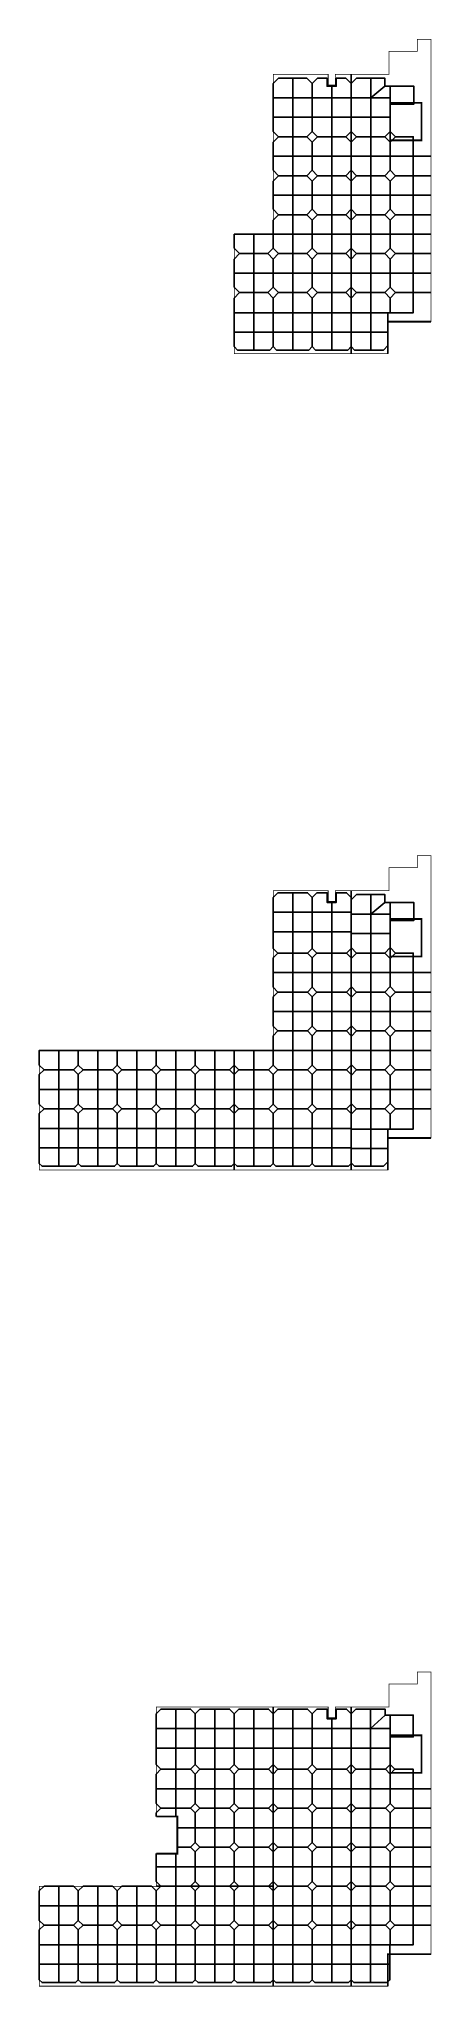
# Model space of a CAD drawing. Header units: millimetres. Extents: x -552870 to 1405794, y -1345622 to 197746.
# Drawn here: x -157770 to -46870, y -1097059 to -547209 of the extents above; entities that cross this region are included whole.
import ezdxf

# ---------------------------------------------------------------- set-up
doc = ezdxf.new("R2010")
doc.units = ezdxf.units.MM
doc.header["$LTSCALE"] = 1000
doc.header["$MEASUREMENT"] = 0
doc.layers.get('0').update_dxf_attribs({"linetype": 'CONTINUOUS'})

msp = doc.modelspace()

# ---------------------------------------------------------------- linework, layer by layer
at = {"color": 2, "ltscale": 10000, "const_width": 200}
for points in [[(-47120, -627007), (-47120, -547309), (-51005, -547309), (-51005, -550724), (-59045, -550724), (-59045, -557234), (-69670, -557234), (-69670, -636009), (-59320, -636009), (-59320, -627009), (-47120, -627007)], [(-91670, -557234), (-91670, -602309), (-102670, -602311), (-102670, -636009), (-69670, -636009), (-69670, -557234), (-74170, -557234), (-74170, -560234), (-76170, -560234), (-76170, -557234), (-91670, -557234)], [(-58670, -565209), (-58670, -575809), (-49820, -575809), (-49820, -565209), (-58670, -565209)], [(-47120, -857407), (-47120, -777709), (-51005, -777709), (-51005, -781124), (-59045, -781124), (-59045, -787634), (-69670, -787634), (-69670, -866409), (-59320, -866409), (-59320, -857409), (-47120, -857407)], [(-69670, -866409), (-102670, -866409), (-102672, -832709), (-91671, -832709), (-91670, -787634), (-76170, -787634), (-76170, -790634), (-74170, -790634), (-74170, -787634), (-69670, -787634), (-69670, -866409)], [(-58670, -795609), (-58670, -806209), (-49820, -806209), (-49820, -795609), (-58670, -795609)], [(-157670, -832719), (-157670, -866409), (-102670, -866409), (-102670, -832709), (-157670, -832719), (-157670, -866409)], [(-47120, -1087807), (-47120, -1008109), (-51005, -1008109), (-51005, -1011524), (-59045, -1011524), (-59045, -1018034), (-69670, -1018034), (-69670, -1096809), (-59320, -1096809), (-59320, -1087809), (-47120, -1087807)], [(-91670, -1057609), (-91670, -1018034), (-124670, -1018034), (-124670, -1048909), (-118720, -1048909), (-118720, -1059409), (-124670, -1059409), (-124670, -1068609), (-91670, -1068609), (-91670, -1057609)], [(-91670, -1018034), (-76170, -1018034), (-76170, -1021034), (-74170, -1021034), (-74170, -1018034), (-69670, -1018034), (-69670, -1096809), (-91670, -1096809), (-91670, -1018034)], [(-58670, -1026009), (-58670, -1036609), (-49820, -1036609), (-49820, -1026009), (-58670, -1026009)], [(-157670, -1068609), (-157670, -1096809), (-91670, -1096809), (-91670, -1068609), (-157670, -1068609)]]:
    msp.add_lwpolyline(points, dxfattribs=at)
at = {"color": 114, "ltscale": 10000, "true_color": 0x139b48}
for points in [[(-69670, -634059), (-70620, -635009), (-79720, -635009), (-80670, -634059), (-81620, -635009), (-90720, -635009), (-91670, -634059), (-92620, -635009), (-101720, -635009), (-102670, -634059), (-102670, -620334), (-101146, -618809), (-102670, -617285), (-102670, -609334), (-101146, -607809), (-102670, -606285), (-102670, -602309), (-91670, -602309), (-91670, -598334), (-90146, -596809), (-91670, -595285), (-91670, -587334), (-90146, -585809), (-91670, -584285), (-91670, -576334), (-90146, -574809), (-91670, -573285), (-91670, -559809), (-90170, -558309), (-82170, -558309), (-80670, -559809), (-79170, -558309), (-76470, -558309), (-76470, -560534), (-73870, -560534), (-73870, -558309), (-71170, -558309), (-69670, -559809)], [(-86170, -558309), (-86170, -596809), (-86170, -635009)], [(-80670, -559809), (-80670, -573285)], [(-76170, -560234), (-76470, -560534)], [(-75170, -560534), (-75170, -596809), (-75170, -635009)], [(-74170, -560234), (-73870, -560534)], [(-64170, -558309), (-64170, -596809), (-64170, -635009)], [(-60170, -560509), (-64170, -563809)], [(-58670, -560509), (-58670, -565659)], [(-91670, -563809), (-69670, -563809)], [(-69670, -563809), (-58670, -563809)], [(-69670, -569309), (-91669, -569309)], [(-69670, -569309), (-58670, -569309)], [(-90146, -574809), (-82194, -574809)], [(-80670, -573285), (-82194, -574809), (-80670, -576334), (-79146, -574809), (-80670, -573285)], [(-80670, -576334), (-80670, -584285)], [(-79146, -574809), (-71194, -574809)], [(-69670, -573285), (-71194, -574809), (-69670, -576334)], [(-68146, -574809), (-60194, -574809)], [(-58670, -573285), (-60194, -574809), (-58670, -576334), (-57146, -574809)], [(-58670, -576334), (-58670, -584285)], [(-91670, -580309), (-69670, -580309)], [(-69670, -580309), (-47122, -580309)], [(-90146, -585809), (-82194, -585809)], [(-80670, -584285), (-82194, -585809), (-80670, -587334), (-79146, -585809), (-80670, -584285)], [(-80670, -587334), (-80670, -595285)], [(-79146, -585809), (-71194, -585809)], [(-69670, -584285), (-71194, -585809), (-69670, -587334)], [(-68146, -585809), (-60194, -585809)], [(-58670, -584285), (-60194, -585809), (-58670, -587334), (-57146, -585809), (-58670, -584285)], [(-58670, -587334), (-58670, -595285)], [(-57146, -585809), (-47120, -585809)], [(-91670, -591309), (-69670, -591309)], [(-69670, -591309), (-47122, -591309)], [(-90146, -596809), (-82194, -596809)], [(-80670, -595285), (-82194, -596809), (-80670, -598334), (-79146, -596809), (-80670, -595285)], [(-80670, -598334), (-80670, -606285)], [(-79146, -596809), (-71194, -596809)], [(-69670, -595285), (-71194, -596809), (-69670, -598334)], [(-68146, -596809), (-60194, -596809)], [(-58670, -595285), (-60194, -596809), (-58670, -598334), (-57146, -596809), (-58670, -595285)], [(-58670, -598334), (-58670, -606285)], [(-57146, -596809), (-47120, -596809)], [(-97170, -602310), (-97170, -635009)], [(-91671, -602309), (-69670, -602309)], [(-91670, -602309), (-91670, -606285)], [(-69670, -602309), (-47122, -602309)], [(-93194, -607809), (-101146, -607809)], [(-91670, -606285), (-93194, -607809), (-91670, -609334), (-90146, -607809), (-91670, -606285)], [(-91670, -609334), (-91670, -617285)], [(-90146, -607809), (-82194, -607809)], [(-80670, -606285), (-82194, -607809), (-80670, -609334), (-79146, -607809), (-80670, -606285)], [(-80670, -609334), (-80670, -617285)], [(-79146, -607809), (-71194, -607809)], [(-69670, -606285), (-71194, -607809), (-69670, -609334)], [(-68146, -607809), (-60194, -607809)], [(-58670, -606285), (-60194, -607809), (-58670, -609334), (-57146, -607809), (-58670, -606285)], [(-58670, -609334), (-58670, -617285)], [(-57146, -607809), (-47120, -607809)], [(-102670, -613309), (-69670, -613309)], [(-69670, -613309), (-47122, -613309)], [(-93194, -618809), (-101146, -618809)], [(-91670, -617285), (-93194, -618809), (-91670, -620334), (-90146, -618809), (-91670, -617285)], [(-91670, -620334), (-91670, -634059)], [(-90146, -618809), (-82194, -618809)], [(-80670, -617285), (-82194, -618809), (-80670, -620334), (-79146, -618809), (-80670, -617285)], [(-80670, -620334), (-80670, -634059)], [(-79146, -618809), (-71194, -618809)], [(-69670, -617285), (-71194, -618809), (-69670, -620334)], [(-68146, -618809), (-60194, -618809)], [(-58670, -617285), (-60194, -618809), (-58670, -620334), (-57146, -618809), (-58670, -617285)], [(-58670, -620334), (-58670, -624509)], [(-57146, -618809), (-47120, -618809)], [(-102670, -624509), (-69670, -624509)], [(-69670, -624509), (-59320, -624509)], [(-69670, -630009), (-102670, -630009)], [(-69670, -630009), (-59320, -630009)], [(-69670, -864635), (-70444, -865409), (-79896, -865409), (-80670, -864635), (-81444, -865409), (-90896, -865409), (-91670, -864635), (-92444, -865409), (-101896, -865409), (-102670, -864635), (-102671, -850533), (-101346, -849209), (-102670, -847885), (-102671, -839533), (-101346, -838209), (-102670, -836885), (-102671, -832709), (-102670, -832709), (-91670, -832709), (-91670, -828534), (-90346, -827209), (-91670, -825885), (-91671, -817533), (-90346, -816209), (-91670, -814885), (-91670, -806534), (-90346, -805209), (-91670, -803885), (-91670, -789534), (-90346, -788209), (-81994, -788209), (-80670, -789534), (-79346, -788209), (-76470, -788209), (-76470, -790934), (-73870, -790934), (-73870, -788209), (-70994, -788209), (-69670, -789534)], [(-86170, -788209), (-86170, -827209)], [(-80670, -789534), (-80670, -803885)], [(-76170, -790634), (-76470, -790934)], [(-75170, -790934), (-75170, -827209)], [(-74170, -790634), (-73870, -790934)], [(-64170, -788709), (-64170, -827209), (-64170, -865409)], [(-60170, -790909), (-64170, -794209)], [(-58670, -790909), (-58670, -796059)], [(-91670, -793709), (-69670, -793709)], [(-69670, -794209), (-58670, -794209)], [(-69670, -799209), (-91670, -799209)], [(-69670, -799709), (-58670, -799709)], [(-90346, -805209), (-81994, -805209)], [(-80670, -803885), (-81994, -805209), (-80670, -806534), (-79346, -805209), (-80670, -803885)], [(-80670, -806534), (-80670, -814885)], [(-79346, -805209), (-70994, -805209)], [(-69670, -803885), (-70994, -805209), (-69670, -806534)], [(-68146, -805209), (-60194, -805209)], [(-58670, -803685), (-60194, -805209), (-58670, -806734), (-57146, -805209)], [(-58670, -806734), (-58670, -814685)], [(-91671, -810709), (-69670, -810709)], [(-69670, -810709), (-47122, -810709)], [(-90346, -816209), (-81994, -816209)], [(-80670, -814885), (-81994, -816209), (-80670, -817534), (-79346, -816209), (-80670, -814885)], [(-80670, -817534), (-80670, -825885)], [(-79346, -816209), (-70994, -816209)], [(-69670, -814885), (-70994, -816209), (-69670, -817534)], [(-68146, -816209), (-60194, -816209)], [(-58670, -814685), (-60194, -816209), (-58670, -817734), (-57146, -816209), (-58670, -814685)], [(-58670, -817734), (-58670, -825685)], [(-57146, -816209), (-47120, -816209)], [(-91671, -821709), (-69670, -821709)], [(-69670, -821709), (-47122, -821709)], [(-90346, -827209), (-81994, -827209)], [(-86170, -827209), (-86170, -865409)], [(-80670, -825885), (-81994, -827209), (-80670, -828534), (-79346, -827209), (-80670, -825885)], [(-80670, -828534), (-80670, -836885)], [(-79346, -827209), (-70994, -827209)], [(-75170, -827209), (-75170, -865409)], [(-69670, -825885), (-70994, -827209), (-69670, -828534)], [(-68146, -827209), (-60194, -827209)], [(-58670, -825685), (-60194, -827209), (-58670, -828734), (-57146, -827209), (-58670, -825685)], [(-58670, -828734), (-58670, -836685)], [(-57146, -827209), (-47120, -827209)], [(-102670, -864635), (-103444, -865409), (-112896, -865409), (-113670, -864635), (-114444, -865409), (-123896, -865409), (-124670, -864635), (-125444, -865409), (-134896, -865409), (-135670, -864635), (-136444, -865409), (-145896, -865409), (-146670, -864635), (-147444, -865409), (-156896, -865409), (-157670, -864635), (-157670, -850534), (-156346, -849209), (-157670, -847885), (-157670, -839534), (-156346, -838209), (-157670, -836885), (-157670, -832709), (-102670, -832709)], [(-152170, -832709), (-152170, -865409)], [(-146670, -832709), (-146670, -836885)], [(-141170, -832709), (-141170, -865409)], [(-135670, -832709), (-135670, -836885)], [(-130170, -832709), (-130170, -865409)], [(-124670, -832709), (-124670, -836885)], [(-119170, -832709), (-119170, -865409)], [(-113670, -832709), (-113670, -836885)], [(-108170, -832709), (-108170, -865409)], [(-97170, -832709), (-97170, -865409)], [(-91671, -832709), (-69670, -832709)], [(-91670, -832709), (-91670, -836885)], [(-69670, -832709), (-47122, -832709)], [(-156346, -838209), (-147994, -838209)], [(-146670, -836885), (-147994, -838209), (-146670, -839534), (-145346, -838209), (-146670, -836885)], [(-146670, -839534), (-146670, -847885)], [(-145346, -838209), (-136994, -838209)], [(-135670, -836885), (-136994, -838209), (-135670, -839534), (-134346, -838209), (-135670, -836885)], [(-135670, -839534), (-135670, -847885)], [(-134346, -838209), (-125994, -838209)], [(-124670, -836885), (-125994, -838209), (-124670, -839534), (-123346, -838209), (-124670, -836885)], [(-124670, -839534), (-124670, -847885)], [(-123346, -838209), (-114994, -838209)], [(-113670, -836885), (-114994, -838209), (-113670, -839534), (-112346, -838209), (-113670, -836885)], [(-113670, -839534), (-113670, -847885)], [(-112346, -838209), (-103994, -838209)], [(-102670, -836885), (-103994, -838209), (-102670, -839534)], [(-101346, -838209), (-92994, -838209)], [(-91670, -836885), (-92994, -838209), (-91670, -839534), (-90346, -838209), (-91670, -836885)], [(-91670, -839534), (-91670, -847885)], [(-90346, -838209), (-81994, -838209)], [(-80670, -836885), (-81994, -838209), (-80670, -839534), (-79346, -838209), (-80670, -836885)], [(-80670, -839534), (-80670, -847885)], [(-79346, -838209), (-70994, -838209)], [(-69670, -836885), (-70994, -838209), (-69670, -839534)], [(-68146, -838209), (-60194, -838209)], [(-58670, -836685), (-60194, -838209), (-58670, -839734), (-57146, -838209), (-58670, -836685)], [(-58670, -839734), (-58670, -847685)], [(-57146, -838209), (-47120, -838209)], [(-157670, -843709), (-102670, -843709)], [(-102670, -843709), (-69670, -843709)], [(-69670, -843709), (-47122, -843709)], [(-156346, -849209), (-147994, -849209)], [(-146670, -847885), (-147994, -849209), (-146670, -850534), (-145346, -849209), (-146670, -847885)], [(-146670, -850534), (-146670, -864635)], [(-145346, -849209), (-136994, -849209)], [(-135670, -847885), (-136994, -849209), (-135670, -850534), (-134346, -849209), (-135670, -847885)], [(-135670, -850534), (-135670, -864635)], [(-134346, -849209), (-125994, -849209)], [(-124670, -847885), (-125994, -849209), (-124670, -850534), (-123346, -849209), (-124670, -847885)], [(-124670, -850534), (-124670, -864635)], [(-123346, -849209), (-114994, -849209)], [(-113670, -847885), (-114994, -849209), (-113670, -850534), (-112346, -849209), (-113670, -847885)], [(-113670, -850534), (-113670, -864635)], [(-112346, -849209), (-103994, -849209)], [(-102670, -847885), (-103994, -849209), (-102670, -850534)], [(-101346, -849209), (-92994, -849209)], [(-91670, -847885), (-92994, -849209), (-91670, -850534), (-90346, -849209), (-91670, -847885)], [(-91670, -864635), (-91670, -850534)], [(-90346, -849209), (-81994, -849209)], [(-80670, -847885), (-81994, -849209), (-80670, -850534), (-79346, -849209), (-80670, -847885)], [(-80670, -850534), (-80670, -864635)], [(-79346, -849209), (-70994, -849209)], [(-69670, -847885), (-70994, -849209), (-69670, -850534)], [(-68146, -849209), (-60194, -849209)], [(-58670, -847685), (-60194, -849209), (-58670, -850734), (-57146, -849209), (-58670, -847685)], [(-58670, -850734), (-58670, -854909)], [(-57146, -849209), (-47120, -849209)], [(-157670, -854709), (-102670, -854709)], [(-102670, -854709), (-69670, -854709)], [(-69670, -854909), (-59320, -854909)], [(-157670, -860209), (-102670, -860209)], [(-102670, -860209), (-69670, -860209)], [(-69670, -860409), (-59320, -860409)], [(-124670, -1048909), (-124670, -1047934), (-123346, -1046609), (-124670, -1045285), (-124670, -1036934), (-123346, -1035609), (-124670, -1034285), (-124670, -1019934), (-123346, -1018609), (-114994, -1018609), (-113670, -1019934), (-112346, -1018609), (-103994, -1018609), (-102670, -1019934), (-101346, -1018609), (-92994, -1018609), (-91670, -1019934)], [(-119170, -1018609), (-119170, -1048909)], [(-113670, -1019934), (-113670, -1034285)], [(-108170, -1018609), (-108170, -1068609)], [(-102670, -1019934), (-102670, -1034285)], [(-97170, -1018609), (-97170, -1068609)], [(-69670, -1019934), (-70994, -1018609), (-73870, -1018609), (-73870, -1021334), (-76470, -1021334), (-76470, -1018609), (-79346, -1018609), (-80670, -1019934), (-81994, -1018609), (-90346, -1018609), (-91670, -1019934), (-91670, -1034285), (-90346, -1035609), (-91670, -1036934), (-91670, -1045285), (-90346, -1046609), (-91670, -1047934), (-91670, -1056285), (-90346, -1057609), (-91670, -1058934), (-91670, -1067285), (-90346, -1068609), (-91670, -1069934), (-91670, -1078285), (-90346, -1079609), (-91670, -1080934), (-91670, -1095035), (-90896, -1095809), (-81444, -1095809), (-80670, -1095035), (-79896, -1095809), (-70444, -1095809), (-69670, -1095035)], [(-86170, -1018609), (-86170, -1095809)], [(-80670, -1019934), (-80670, -1034285)], [(-76170, -1021034), (-76470, -1021334)], [(-75170, -1021334), (-75170, -1095809)], [(-74170, -1021034), (-73870, -1021334)], [(-52145, -1057609), (-52145, -1035609), (-57346, -1035609), (-58670, -1034285), (-58670, -1026459), (-52145, -1026459), (-52145, -1020309), (-60094, -1020309), (-60094, -1018609), (-68346, -1018609), (-69670, -1019934), (-69670, -1034285), (-68346, -1035609), (-69670, -1036934), (-69670, -1045285), (-68346, -1046609), (-69670, -1047934), (-69670, -1056285), (-68346, -1057609), (-69670, -1058934), (-69670, -1067285), (-68346, -1068609), (-69670, -1069934), (-69670, -1078285), (-68346, -1079609), (-69670, -1080934), (-69670, -1095035), (-68896, -1095809), (-59544, -1095809), (-58770, -1095035), (-58770, -1085109), (-52145, -1085109), (-52145, -1057609)], [(-64270, -1018609), (-64270, -1057609), (-64270, -1095809)], [(-60094, -1020309), (-64270, -1024109)], [(-58670, -1026459), (-58670, -1020309)], [(-124670, -1024109), (-91670, -1024109)], [(-91670, -1024109), (-69670, -1024109)], [(-69670, -1024109), (-58670, -1024109)], [(-124670, -1029609), (-91670, -1029609)], [(-91670, -1029609), (-69670, -1029609)], [(-69670, -1029609), (-58670, -1029609)], [(-123346, -1035609), (-114994, -1035609)], [(-113670, -1034285), (-114994, -1035609), (-113670, -1036934), (-112346, -1035609), (-113670, -1034285)], [(-113670, -1036934), (-113670, -1045285)], [(-112346, -1035609), (-103994, -1035609)], [(-102670, -1034285), (-103994, -1035609), (-102670, -1036934), (-101346, -1035609), (-102670, -1034285)], [(-102670, -1036934), (-102670, -1045285)], [(-101346, -1035609), (-92994, -1035609)], [(-91670, -1034285), (-92994, -1035609), (-91670, -1036934)], [(-90346, -1035609), (-81994, -1035609)], [(-80670, -1034285), (-81994, -1035609), (-80670, -1036934), (-79346, -1035609), (-80670, -1034285)], [(-80670, -1036934), (-80670, -1045285)], [(-79346, -1035609), (-70994, -1035609)], [(-69670, -1034285), (-70994, -1035609), (-69670, -1036934)], [(-68346, -1035609), (-59994, -1035609)], [(-58670, -1034285), (-59994, -1035609), (-58670, -1036934), (-57346, -1035609)], [(-58670, -1036934), (-58670, -1045285)], [(-124670, -1041109), (-91670, -1041109)], [(-91670, -1041109), (-69670, -1041109)], [(-69670, -1041109), (-47120, -1041109)], [(-123346, -1046609), (-114994, -1046609)], [(-113670, -1045285), (-114994, -1046609), (-113670, -1047934), (-112346, -1046609), (-113670, -1045285)], [(-113670, -1047934), (-113670, -1056285)], [(-112346, -1046609), (-103994, -1046609)], [(-102670, -1045285), (-103994, -1046609), (-102670, -1047934), (-101346, -1046609), (-102670, -1045285)], [(-102670, -1047934), (-102670, -1056285)], [(-101346, -1046609), (-92994, -1046609)], [(-91670, -1045285), (-92994, -1046609), (-91670, -1047934)], [(-90346, -1046609), (-81994, -1046609)], [(-80670, -1045285), (-81994, -1046609), (-80670, -1047934), (-79346, -1046609), (-80670, -1045285)], [(-80670, -1047934), (-80670, -1056285)], [(-79346, -1046609), (-70994, -1046609)], [(-69670, -1045285), (-70994, -1046609), (-69670, -1047934)], [(-68346, -1046609), (-59994, -1046609)], [(-58670, -1045285), (-59994, -1046609), (-58670, -1047934), (-57346, -1046609), (-58670, -1045285)], [(-58670, -1047934), (-58670, -1056285)], [(-57346, -1046609), (-47120, -1046609)], [(-118720, -1052109), (-91670, -1052109)], [(-91670, -1052109), (-69670, -1052109)], [(-69670, -1052109), (-47120, -1052109)], [(-91670, -1067285), (-92994, -1068609), (-101346, -1068609), (-102670, -1067285), (-103994, -1068609), (-112346, -1068609), (-113670, -1067285), (-114994, -1068609), (-123346, -1068609), (-124670, -1067285), (-124670, -1059409)], [(-119170, -1059409), (-119170, -1068609)], [(-118720, -1057609), (-114994, -1057609)], [(-113670, -1056285), (-114994, -1057609), (-113670, -1058934), (-112346, -1057609), (-113670, -1056285)], [(-113670, -1058934), (-113670, -1067285)], [(-112346, -1057609), (-103994, -1057609)], [(-102670, -1056285), (-103994, -1057609), (-102670, -1058934), (-101346, -1057609), (-102670, -1056285)], [(-102670, -1058934), (-102670, -1067285)], [(-101346, -1057609), (-92994, -1057609)], [(-91670, -1056285), (-92994, -1057609), (-91670, -1058934)], [(-90346, -1057609), (-81994, -1057609)], [(-80670, -1056285), (-81994, -1057609), (-80670, -1058934), (-79346, -1057609), (-80670, -1056285)], [(-80670, -1058934), (-80670, -1067285)], [(-79346, -1057609), (-70994, -1057609)], [(-69670, -1056285), (-70994, -1057609), (-69670, -1058934)], [(-59994, -1057609), (-68346, -1057609)], [(-58670, -1056285), (-59994, -1057609), (-58670, -1058934), (-57346, -1057609), (-58670, -1056285)], [(-58670, -1058934), (-58670, -1067285)], [(-57346, -1057609), (-47120, -1057609)], [(-124670, -1063109), (-91670, -1063109)], [(-91670, -1063109), (-69670, -1063109)], [(-69670, -1063109), (-47120, -1063109)], [(-91670, -1095035), (-92444, -1095809), (-101896, -1095809), (-102670, -1095035), (-103444, -1095809), (-112896, -1095809), (-113670, -1095035), (-114444, -1095809), (-123896, -1095809), (-124670, -1095035), (-125444, -1095809), (-134896, -1095809), (-135670, -1095035), (-136444, -1095809), (-145896, -1095809), (-146670, -1095035), (-147444, -1095809), (-156896, -1095809), (-157670, -1095035), (-157670, -1080934), (-156346, -1079609), (-157670, -1078285), (-157670, -1069934), (-156346, -1068609), (-147994, -1068609), (-146670, -1069934), (-145346, -1068609), (-136994, -1068609), (-135670, -1069934), (-134346, -1068609), (-125994, -1068609), (-124670, -1069934), (-123346, -1068609)], [(-152170, -1068609), (-152170, -1095809)], [(-146670, -1069934), (-146670, -1078285)], [(-141170, -1068609), (-141170, -1095809)], [(-135670, -1069934), (-135670, -1078285)], [(-130170, -1068609), (-130170, -1095809)], [(-124670, -1069934), (-124670, -1078285)], [(-119170, -1068609), (-119170, -1095809)], [(-112346, -1068609), (-113670, -1069934), (-114994, -1068609)], [(-113670, -1069934), (-113670, -1078285)], [(-108170, -1068609), (-108170, -1095809)], [(-101346, -1068609), (-102670, -1069934), (-103994, -1068609)], [(-102670, -1069934), (-102670, -1078285)], [(-97170, -1068609), (-97170, -1095809)], [(-91670, -1069934), (-92994, -1068609)], [(-90346, -1068609), (-81994, -1068609)], [(-80670, -1067285), (-81994, -1068609), (-80670, -1069934), (-79346, -1068609), (-80670, -1067285)], [(-80670, -1069934), (-80670, -1078285)], [(-79346, -1068609), (-70994, -1068609)], [(-69670, -1067285), (-70994, -1068609), (-69670, -1069934)], [(-68346, -1068609), (-59994, -1068609)], [(-58670, -1067285), (-59994, -1068609), (-58670, -1069934), (-57346, -1068609), (-58670, -1067285)], [(-58670, -1069934), (-58670, -1078285)], [(-57346, -1068609), (-47120, -1068609)], [(-157670, -1074109), (-91670, -1074109)], [(-91670, -1074109), (-69670, -1074109)], [(-69670, -1074109), (-47120, -1074109)], [(-156346, -1079609), (-147994, -1079609)], [(-146670, -1078285), (-147994, -1079609), (-146670, -1080934), (-145346, -1079609), (-146670, -1078285)], [(-146670, -1080934), (-146670, -1095035)], [(-145346, -1079609), (-136994, -1079609)], [(-135670, -1078285), (-136994, -1079609), (-135670, -1080934), (-134346, -1079609), (-135670, -1078285)], [(-135670, -1080934), (-135670, -1095035)], [(-134346, -1079609), (-125994, -1079609)], [(-124670, -1078285), (-125994, -1079609), (-124670, -1080934), (-123346, -1079609), (-124670, -1078285)], [(-124670, -1080934), (-124670, -1095035)], [(-123346, -1079609), (-114994, -1079609)], [(-113670, -1078285), (-114994, -1079609), (-113670, -1080934), (-112346, -1079609), (-113670, -1078285)], [(-113670, -1080934), (-113670, -1095035)], [(-112346, -1079609), (-103994, -1079609)], [(-102670, -1078285), (-103994, -1079609), (-102670, -1080934), (-101346, -1079609), (-102670, -1078285)], [(-102670, -1080934), (-102670, -1095035)], [(-101346, -1079609), (-92994, -1079609)], [(-91670, -1078285), (-92994, -1079609), (-91670, -1080934)], [(-90346, -1079609), (-81994, -1079609)], [(-80670, -1078285), (-81994, -1079609), (-80670, -1080934), (-79346, -1079609), (-80670, -1078285)], [(-80670, -1080934), (-80670, -1095035)], [(-79346, -1079609), (-70994, -1079609)], [(-69670, -1078285), (-70994, -1079609), (-69670, -1080934)], [(-68346, -1079609), (-59994, -1079609)], [(-58670, -1078285), (-59994, -1079609), (-58670, -1080934), (-57346, -1079609), (-58670, -1078285)], [(-58670, -1080934), (-58670, -1085109)], [(-57346, -1079609), (-47120, -1079609)], [(-157670, -1085109), (-91670, -1085109)], [(-91670, -1085109), (-69670, -1085109)], [(-69670, -1085109), (-58770, -1085109)], [(-157670, -1090609), (-91670, -1090609)], [(-91670, -1090609), (-69670, -1090609)], [(-69670, -1090609), (-58770, -1090609)]]:
    msp.add_lwpolyline(points, dxfattribs=at)
at = {"color": 1, "ltscale": 10000, "const_width": 500}
for points in [[(-69670, -557234), (-69670, -636009)], [(-47120, -627007), (-59320, -627009), (-59320, -636009)], [(-69670, -787634), (-69670, -866409)], [(-102671, -832709), (-102670, -866409)], [(-47120, -857407), (-59320, -857409), (-59320, -866409)], [(-124670, -1068609), (-91670, -1068609), (-91670, -1018034)], [(-69670, -1018109), (-69670, -1096809)], [(-124670, -1048909), (-118720, -1048909), (-118720, -1059409), (-124670, -1059409)], [(-91670, -1068609), (-91670, -1096759), (-91670, -1096809)], [(-47120, -1087807), (-59320, -1087809), (-59320, -1096809)]]:
    msp.add_lwpolyline(points, dxfattribs=at)
at = {"color": 114, "ltscale": 10000, "true_color": 0x139b48}
for points in [[(-57146, -574809), (-52145, -574809), (-52145, -624509), (-59320, -624509), (-59320, -633759), (-60570, -635009), (-68720, -635009), (-69670, -634059), (-69670, -620334), (-68146, -618809), (-69670, -617285), (-69670, -609334), (-68146, -607809), (-69670, -606285), (-69670, -598334), (-68146, -596809), (-69670, -595285), (-69670, -587334), (-68146, -585809), (-69670, -584285), (-69670, -576334), (-68146, -574809), (-69670, -573285), (-69670, -559809), (-68170, -558309), (-60170, -558309), (-60170, -560509), (-52045, -560509), (-52045, -565659), (-58670, -565659), (-58670, -573285)], [(-57146, -805209), (-52145, -805209), (-52145, -854909), (-59320, -854909), (-59320, -864159), (-60570, -865409), (-68720, -865409), (-69670, -864459), (-69670, -850734), (-68146, -849209), (-69670, -847685), (-69670, -839734), (-68146, -838209), (-69670, -836685), (-69670, -828734), (-68146, -827209), (-69670, -825685), (-69670, -817734), (-68146, -816209), (-69670, -814685), (-69670, -806734), (-68146, -805209), (-69670, -803685), (-69670, -790209), (-68170, -788709), (-60170, -788709), (-60170, -790909), (-52045, -790909), (-52045, -796059), (-58670, -796059), (-58670, -803685)]]:
    msp.add_lwpolyline(points, close=True, dxfattribs=at)
at = {"color": 1, "ltscale": 10000, "const_width": 500}
for points in [[(-58670, -565209), (-58670, -565659), (-58670, -575809), (-49820, -575809), (-49820, -574809), (-49820, -565209)], [(-58670, -795609), (-58670, -796059), (-58670, -806209), (-49820, -806209), (-49820, -805209), (-49820, -795609)], [(-58670, -1026009), (-58670, -1026459), (-58670, -1036609), (-49820, -1036609), (-49820, -1035609), (-49820, -1026009)]]:
    msp.add_lwpolyline(points, close=True, dxfattribs=at)

doc.saveas('drawing.dxf')
